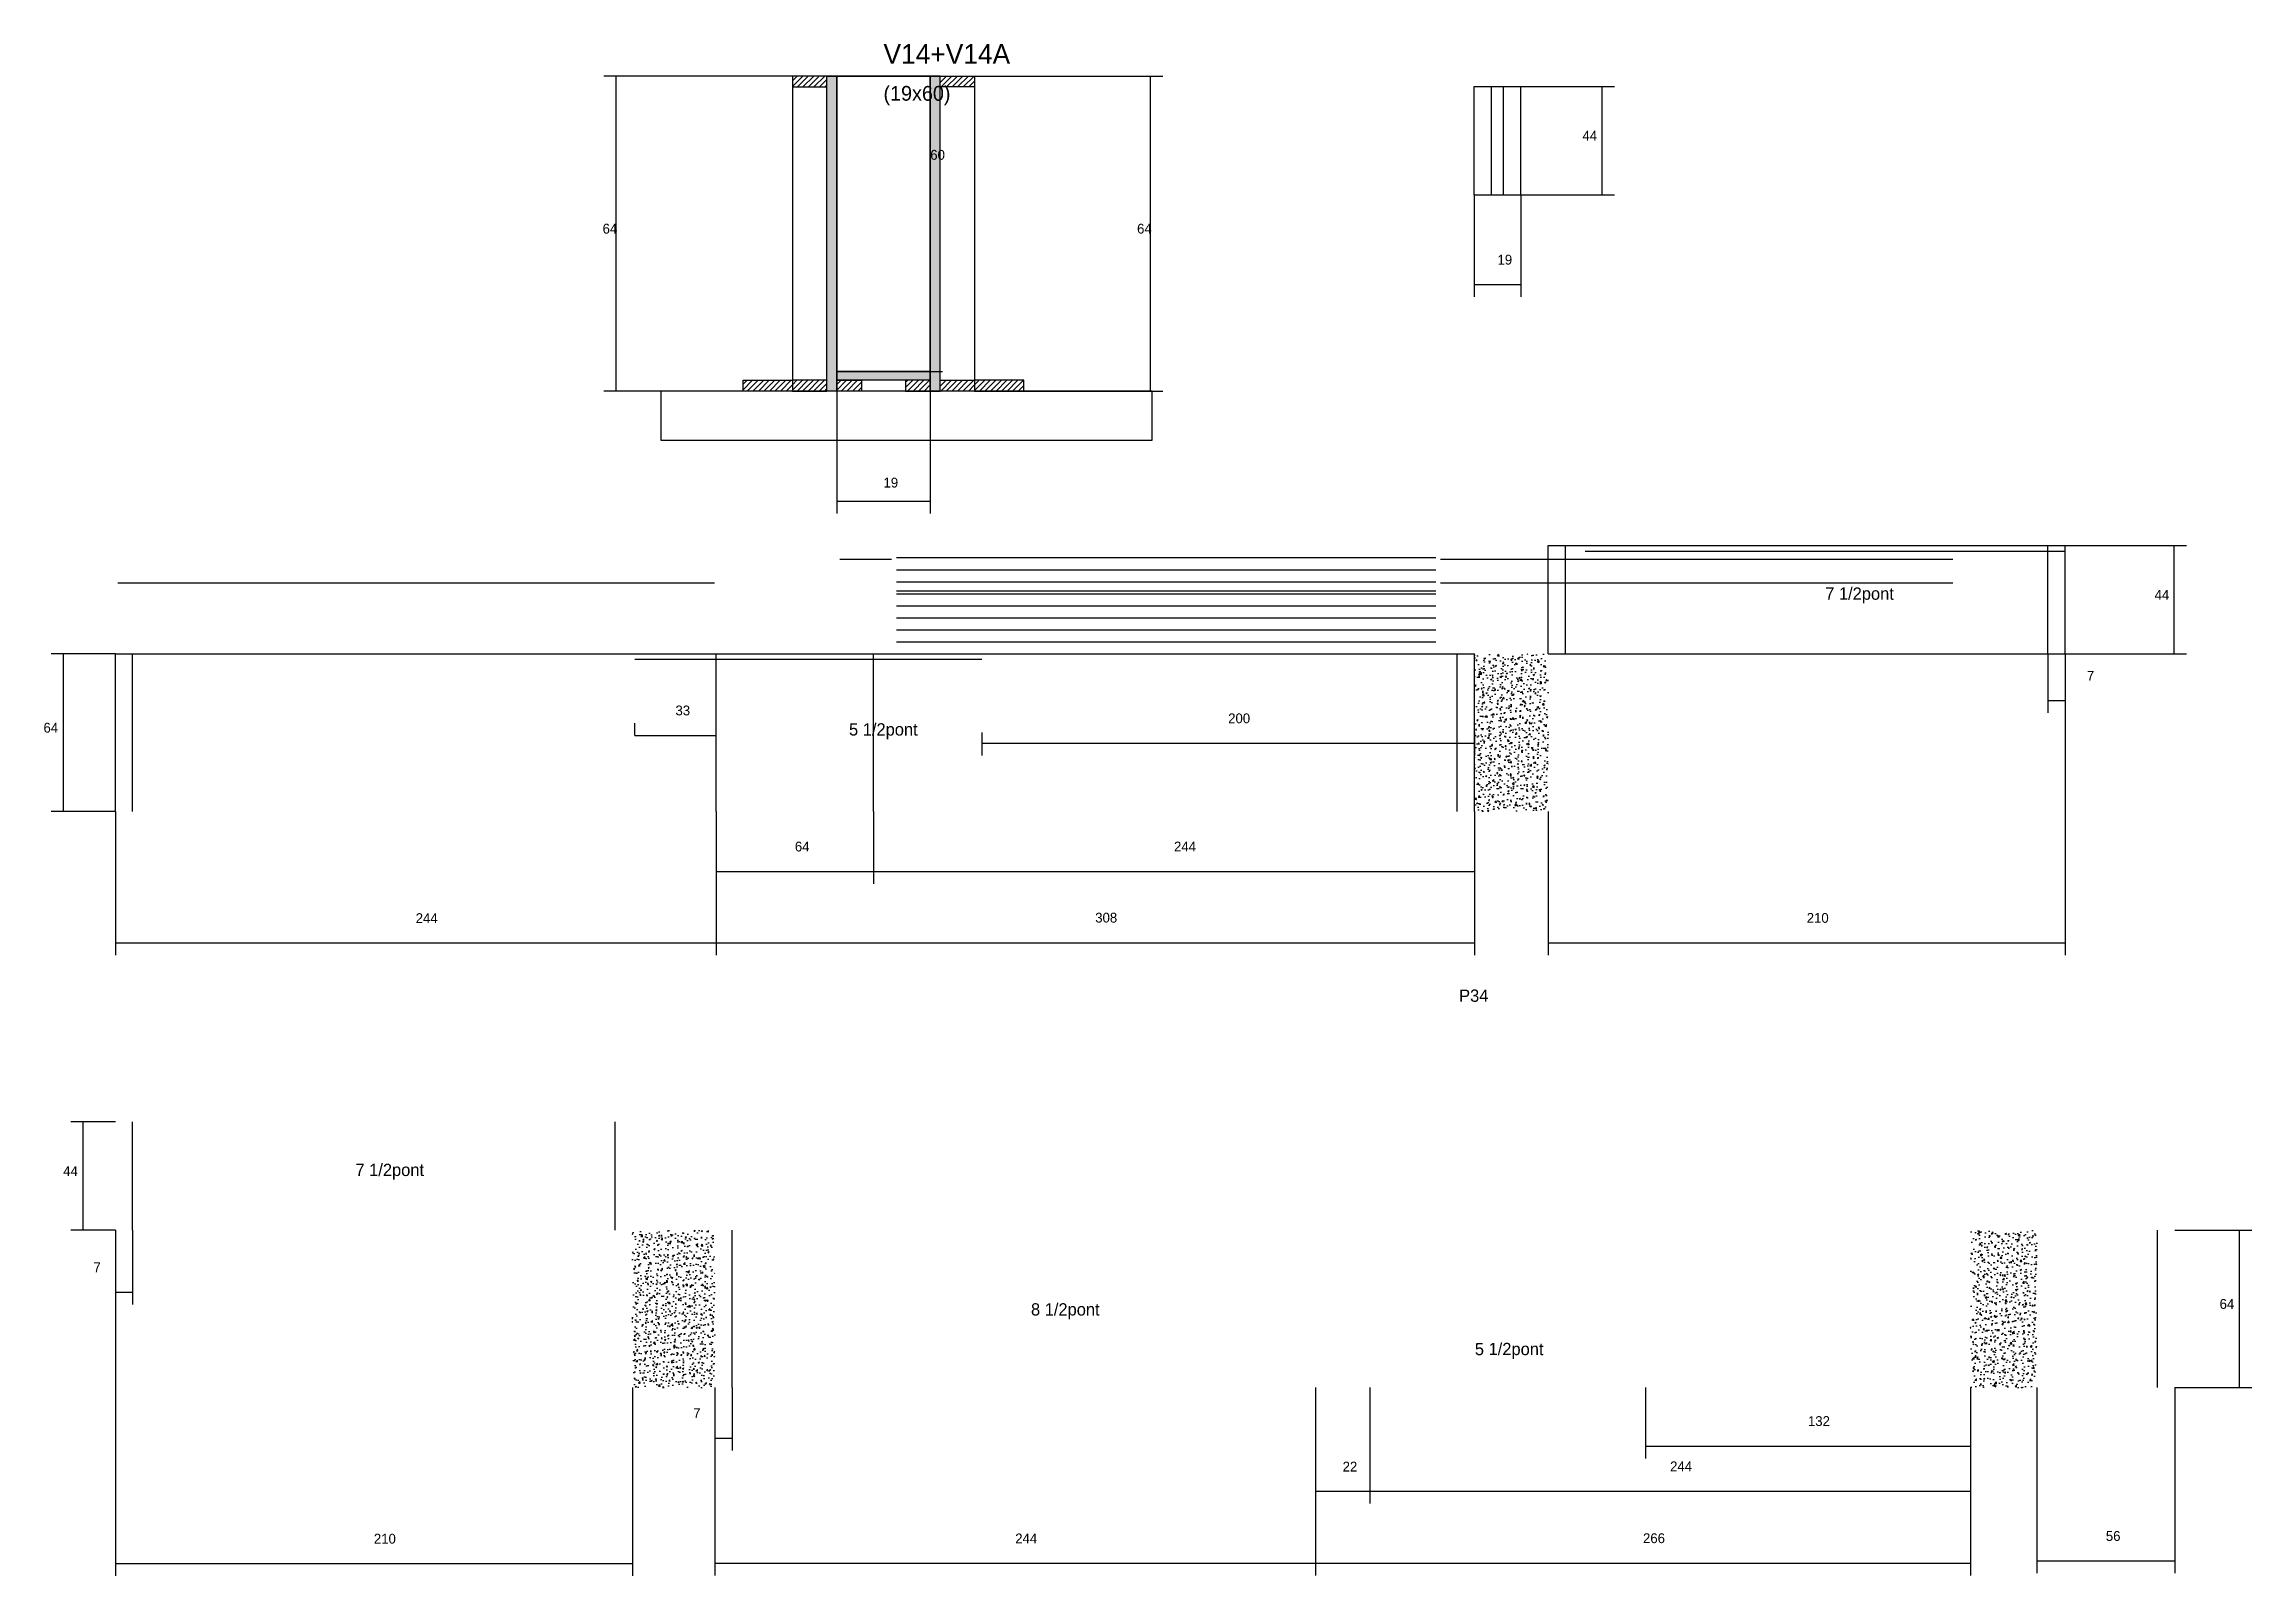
# Model space of a CAD drawing. Header units: metres. Extents: x -2848 to 22762, y -45195 to 1016.
# Drawn here: x 2859 to 3756, y -22610 to -21987 of the extents above; entities that cross this region are included whole.
import ezdxf

# ---------------------------------------------------------------- set-up
doc = ezdxf.new("R2010")
doc.units = ezdxf.units.M
for name, color, linetype in [('CONCRETO', 251, 'Continuous'), ('COTA', 4, 'Continuous'), ('Cota Seção (2x)', 4, 'Continuous'), ('Hachura', 253, 'Continuous'), ('Madeira', 126, 'Continuous'), ('NOMENCLATURA', 7, 'Continuous'), ('Painéis', 200, 'Continuous'), ('SARR_2.2x7', 40, 'Continuous'), ('Texto Seção', 7, 'Continuous')]:
    doc.layers.add(name, color=color, linetype=linetype)

msp = doc.modelspace()

# ---------------------------------------------------------------- texts
at = {"layer": 'COTA'}
for s, p in [('44', (3483.9, -22026.2)), ('64', (3085.9, -22064)), ('64', (3303, -22064)), ('19', (3449.4, -22076.6)), ('19', (3200, -22167.2)), ('44', (3716.3, -22212.8)), ('7', (3688.8, -22245.7)), ('64', (2858.8, -22266.8)), ('210', (3575, -22344.1)), ('44', (2866.8, -22447)), ('7', (2879.1, -22486.1)), ('7', (3122.7, -22545.4)), ('132', (3575.5, -22548.6)), ('22', (3386.5, -22567.1)), ('244', (3519.5, -22567)), ('210', (2993, -22596.4))]:
    msp.add_text(s, height=4, dxfattribs=at).set_placement(p)
at = {"layer": 'Cota Seção (2x)'}
for s, p in [('60', (3219, -22034)), ('33', (3115.5, -22259.8)), ('200', (3340, -22263)), ('64', (3164, -22315.1)), ('244', (3318, -22315.1)), ('244', (3010, -22344.2)), ('308', (3286, -22344)), ('64', (3742.7, -22501)), ('244', (3253.5, -22596.3)), ('266', (3508.5, -22596.2)), ('56', (3696.5, -22595.3))]:
    msp.add_text(s, height=4, dxfattribs=at).set_placement(p)
at = {"layer": 'NOMENCLATURA'}
for s, p in [('7 1/2pont', (3582.5, -22212.8)), ('5 1/2pont', (3186, -22268)), ('P34', (3433.8, -22376.2)), ('7 1/2pont', (2985.5, -22447)), ('8 1/2pont', (3259.9, -22503.7)), ('5 1/2pont', (3440.2, -22519.8))]:
    msp.add_text(s, height=5, dxfattribs=at).set_placement(p)
at = {"layer": 'Texto Seção'}
for s, height, p in [('V14+V14A', 8, (3200, -21995)), ('(19x60)', 6, (3200, -22010))]:
    msp.add_text(s, height=height, dxfattribs=at).set_placement(p)

# ---------------------------------------------------------------- hatches: boundary and pattern name
at = {"layer": 'COTA'}
h = msp.add_hatch(dxfattribs=at)
h.set_pattern_fill('AR-CONC', scale=0.03)
h.paths.add_polyline_path([(3440, -22298.8), (3470, -22298.8), (3470, -22234.8), (3440, -22234.8)])
h = msp.add_hatch(dxfattribs=at)
h.set_pattern_fill('AR-CONC', scale=0.03)
h.paths.add_polyline_path([(3098, -22533), (3131.5, -22533), (3131.5, -22469), (3098, -22469)])
h = msp.add_hatch(dxfattribs=at)
h.set_pattern_fill('AR-CONC', scale=0.03)
h.paths.add_polyline_path([(3641.5, -22533), (3668.5, -22533), (3668.5, -22469), (3641.5, -22469)])
at = {"layer": 'Hachura'}
h = msp.add_hatch(dxfattribs=at)
h.set_pattern_fill('ANSI31', scale=0.5)
h.paths.add_polyline_path([(3177, -22004.4), (3177, -22000), (3177, -22000), (3163, -22000), (3163, -22000), (3163, -22004.4), (3163, -22004.4), (3177, -22004.4)])
h = msp.add_hatch(color=8, dxfattribs=at)
h.dxf.hatch_style = 1
h.paths.add_polyline_path([(3177, -22000), (3181, -22000), (3181, -22000), (3181, -22128), (3181, -22128), (3177, -22128), (3177, -22128), (3177, -22000)])
h = msp.add_hatch(color=8, dxfattribs=at)
h.dxf.hatch_style = 1
h.paths.add_polyline_path([(3223, -22000), (3219, -22000), (3219, -22000), (3219, -22128), (3219, -22128), (3223, -22128), (3223, -22128), (3223, -22000)])
h = msp.add_hatch(dxfattribs=at)
h.set_pattern_fill('ANSI31', scale=0.5)
h.paths.add_polyline_path([(3223, -22004.4), (3223, -22000), (3223, -22000), (3237, -22000), (3237, -22000), (3237, -22004.4), (3237, -22004.4), (3223, -22004.4)])
h = msp.add_hatch(color=8, dxfattribs=at)
h.dxf.hatch_style = 1
h.paths.add_polyline_path([(3181, -22123.6), (3181, -22120), (3181, -22120), (3219, -22120), (3219, -22120), (3219, -22123.6), (3219, -22123.6), (3181, -22123.6)])
h = msp.add_hatch(dxfattribs=at)
h.set_pattern_fill('ANSI31', scale=0.5)
h.paths.add_polyline_path([(3143, -22128), (3143, -22123.6), (3143, -22123.6), (3163, -22123.6), (3163, -22123.6), (3163, -22128), (3163, -22128), (3143, -22128)])
h = msp.add_hatch(dxfattribs=at)
h.set_pattern_fill('ANSI31', scale=0.5)
h.paths.add_polyline_path([(3177, -22128), (3177, -22123.6), (3177, -22123.6), (3163, -22123.6), (3163, -22123.6), (3163, -22128), (3163, -22128), (3177, -22128)])
h = msp.add_hatch(dxfattribs=at)
h.set_pattern_fill('ANSI31', scale=0.5)
h.paths.add_polyline_path([(3181, -22128), (3181, -22123.6), (3181, -22123.6), (3191, -22123.6), (3191, -22123.6), (3191, -22128), (3191, -22128), (3181, -22128)])
h = msp.add_hatch(dxfattribs=at)
h.set_pattern_fill('ANSI31', scale=0.5)
h.paths.add_polyline_path([(3219, -22128), (3219, -22123.6), (3219, -22123.6), (3209, -22123.6), (3209, -22123.6), (3209, -22128), (3209, -22128), (3219, -22128)])
h = msp.add_hatch(dxfattribs=at)
h.set_pattern_fill('ANSI31', scale=0.5)
h.paths.add_polyline_path([(3223, -22128), (3223, -22123.6), (3223, -22123.6), (3237, -22123.6), (3237, -22123.6), (3237, -22128), (3237, -22128), (3223, -22128)])
h = msp.add_hatch(dxfattribs=at)
h.set_pattern_fill('ANSI31', scale=0.5)
h.paths.add_polyline_path([(3257, -22128), (3257, -22123.6), (3257, -22123.6), (3237, -22123.6), (3237, -22123.6), (3237, -22128), (3237, -22128), (3257, -22128)])

# ---------------------------------------------------------------- linework, layer by layer
at = {"layer": 'CONCRETO'}
for points in [[(3181, -22000), (3181, -22000), (3181, -22000), (3181, -22000), (3219, -22000), (3219, -22000), (3219, -22000), (3219, -22120), (3181, -22120), (3181, -22000)], [(3181, -22120), (3219, -22120), (3219, -22000), (3181, -22000)]]:
    msp.add_lwpolyline(points, close=True, dxfattribs=at)
at = {"layer": 'COTA'}
for p, q in [((3181, -22000), (3086.4, -22000)), ((3091.4, -22128), (3091.4, -22000)), ((3237, -22000), (3313.5, -22000)), ((3308.5, -22128), (3308.5, -22000)), ((3458.9, -22004.2), (3496.9, -22004.2)), ((3491.9, -22048.2), (3491.9, -22004.2)), ((3439.9, -22048.2), (3439.9, -22089.7)), ((3458.9, -22048.2), (3496.9, -22048.2)), ((3458.9, -22048.2), (3458.9, -22089.7)), ((3439.9, -22084.7), (3458.9, -22084.7)), ((3143, -22128), (3086.4, -22128)), ((3181, -22123.6), (3181, -22177.7)), ((3219, -22123.6), (3219, -22177.7)), ((3257, -22128), (3313.5, -22128)), ((3181, -22172.7), (3219, -22172.7)), ((3680, -22190.8), (3729.3, -22190.8)), ((3724.3, -22234.8), (3724.3, -22190.8)), ((2888, -22234.8), (2861.9, -22234.8)), ((2866.9, -22298.8), (2866.9, -22234.8)), ((3673, -22234.8), (3673, -22258.8)), ((3680, -22234.8), (3680, -22357.2)), ((3680, -22234.8), (3680, -22258.8)), ((3680, -22234.8), (3729.3, -22234.8)), ((3673, -22253.8), (3680, -22253.8)), ((2888, -22298.8), (2861.9, -22298.8)), ((3470, -22298.8), (3470, -22357.2)), ((3470, -22352.2), (3680, -22352.2)), ((2888, -22425), (2869.9, -22425)), ((2874.9, -22469), (2874.9, -22425)), ((2888, -22469), (2869.9, -22469)), ((2888, -22469), (2888, -22609.5)), ((2888, -22469), (2888, -22499.2)), ((2895, -22469), (2895, -22499.2)), ((2888, -22494.2), (2895, -22494.2)), ((3098, -22533), (3098, -22609.5)), ((3131.5, -22533), (3131.5, -22558.5)), ((3138.5, -22533), (3138.5, -22558.5)), ((3375.5, -22533), (3375.5, -22580.1)), ((3397.5, -22533), (3397.5, -22580.1)), ((3397.5, -22533), (3397.5, -22580.1)), ((3509.5, -22533), (3509.5, -22561.8)), ((3641.5, -22533), (3641.5, -22561.8)), ((3641.5, -22533), (3641.5, -22580.1)), ((3131.5, -22553.5), (3138.5, -22553.5)), ((3509.5, -22556.8), (3641.5, -22556.8)), ((3375.5, -22575.1), (3397.5, -22575.1)), ((3397.5, -22575.1), (3641.5, -22575.1)), ((2888, -22604.5), (3098, -22604.5))]:
    msp.add_line(p, q, dxfattribs=at)
at = {"layer": 'Cota Seção (2x)'}
for p, q in [((3219, -22120), (3219, -22000)), ((3219, -22000), (3224, -22000)), ((3219, -22120), (3224, -22120)), ((3099, -22268), (3099, -22263)), ((3132, -22268), (3132, -22263)), ((3099, -22268), (3132, -22268)), ((3240, -22266.8), (3240, -22276.1)), ((3240, -22271.1), (3440, -22271.1)), ((3440, -22266.8), (3440, -22276.1)), ((2888, -22298.8), (2888, -22357.2)), ((3132, -22298.8), (3132, -22357.2)), ((3132, -22298.8), (3132, -22328.2)), ((3132, -22298.8), (3132, -22357.2)), ((3196, -22298.8), (3196, -22328.2)), ((3196, -22298.8), (3196, -22328.2)), ((3440, -22298.8), (3440, -22328.2)), ((3440, -22298.8), (3440, -22357.2)), ((3132, -22323.2), (3196, -22323.2)), ((3196, -22323.2), (3440, -22323.2)), ((2888, -22352.2), (3132, -22352.2)), ((3132, -22352.2), (3440, -22352.2)), ((3724.5, -22469), (3755.8, -22469)), ((3750.8, -22533), (3750.8, -22469)), ((3131.5, -22533), (3131.5, -22609.3)), ((3375.5, -22533), (3375.5, -22609.3)), ((3375.5, -22533), (3375.5, -22609.3)), ((3641.5, -22533), (3641.5, -22609.3)), ((3668.5, -22533), (3668.5, -22608.4)), ((3724.5, -22533), (3724.5, -22608.4)), ((3724.5, -22533), (3755.8, -22533)), ((3131.5, -22604.3), (3375.5, -22604.3)), ((3375.5, -22604.3), (3641.5, -22604.3)), ((3668.5, -22603.4), (3724.5, -22603.4))]:
    msp.add_line(p, q, dxfattribs=at)
at = {"layer": 'Madeira'}
for points in [[(3177, -22004.4), (3177, -22000), (3163, -22000), (3163, -22004.4)], [(3177, -22000), (3163, -22000), (3163, -22128), (3177, -22128)], [(3223, -22004.4), (3223, -22000), (3237, -22000), (3237, -22004.4)], [(3223, -22000), (3237, -22000), (3237, -22128), (3223, -22128)], [(3109.6, -22148), (3309.1, -22148), (3309.1, -22128), (3109.6, -22128)], [(3143, -22128), (3143, -22123.6), (3163, -22123.6), (3163, -22128)], [(3177, -22128), (3177, -22123.6), (3163, -22123.6), (3163, -22128)], [(3181, -22128), (3181, -22123.6), (3191, -22123.6), (3191, -22128)], [(3219, -22128), (3219, -22123.6), (3209, -22123.6), (3209, -22128)], [(3223, -22128), (3223, -22123.6), (3237, -22123.6), (3237, -22128)], [(3257, -22128), (3257, -22123.6), (3237, -22123.6), (3237, -22128)]]:
    msp.add_lwpolyline(points, close=True, dxfattribs=at)
at = {"layer": 'Painéis'}
for p, q in [((3181, -22128), (3181, -22000)), ((3219, -22128), (3219, -22000)), ((3439.9, -22004.2), (3458.9, -22004.2)), ((3439.9, -22048.2), (3439.9, -22004.2)), ((3458.9, -22048.2), (3458.9, -22004.2)), ((3439.9, -22048.2), (3458.9, -22048.2)), ((3181, -22120), (3219, -22120)), ((3181, -22123.6), (3181, -22120)), ((3219, -22123.6), (3219, -22120)), ((3470, -22190.8), (3680, -22190.8)), ((3470, -22234.8), (3470, -22190.8)), ((3680, -22234.8), (3680, -22190.8)), ((2888, -22234.8), (3440, -22234.8)), ((2888, -22298.8), (2888, -22234.8)), ((3132, -22298.8), (3132, -22234.8)), ((3196, -22298.8), (3196, -22234.8)), ((3440, -22298.8), (3440, -22234.8)), ((3470, -22234.8), (3680, -22234.8))]:
    msp.add_line(p, q, dxfattribs=at)
for points in [[(3177, -22000), (3181, -22000), (3181, -22128), (3177, -22128)], [(3223, -22000), (3219, -22000), (3219, -22128), (3223, -22128)], [(3181, -22123.6), (3181, -22120), (3219, -22120), (3219, -22123.6)]]:
    msp.add_lwpolyline(points, close=True, dxfattribs=at)
at = {"layer": 'SARR_2.2x7'}
for p, q in [((3446.9, -22048.2), (3446.9, -22004.2)), ((3451.9, -22048.2), (3451.9, -22004.2)), ((3477, -22234.8), (3477, -22190.8)), ((3485, -22193), (3680, -22193)), ((3673, -22234.8), (3673, -22190.8)), ((3182.3, -22196.37), (3203.3, -22196.37)), ((3205.3, -22195.69), (3424.3, -22195.69)), ((3205.3, -22200.58), (3424.3, -22200.58)), ((3426.3, -22196.37), (3634.3, -22196.37)), ((2889, -22205.97), (3131.3, -22205.97)), ((3205.3, -22205.47), (3424.3, -22205.47)), ((3205.3, -22209.18), (3424.3, -22209.18)), ((3205.3, -22210.36), (3424.3, -22210.36)), ((3426.3, -22205.97), (3634.3, -22205.97)), ((3205.3, -22215.24), (3424.3, -22215.24)), ((3205.3, -22220.13), (3424.3, -22220.13)), ((3205.3, -22225.02), (3424.3, -22225.02)), ((2895, -22298.8), (2895, -22234.8)), ((3099, -22237), (3132, -22237)), ((3132, -22237), (3240, -22237)), ((3205.3, -22229.91), (3424.3, -22229.91)), ((3433, -22298.8), (3433, -22234.8)), ((2895, -22469), (2895, -22425)), ((3091, -22469), (3091, -22425)), ((3138.5, -22533), (3138.5, -22469)), ((3717.5, -22533), (3717.5, -22469))]:
    msp.add_line(p, q, dxfattribs=at)

msp.set_redraw_order([(e.dxf.handle, doc.entitydb.next_handle()) for e in msp.query("TEXT MTEXT ATTDEF DIMENSION ARC_DIMENSION")])  # texts and dimensions are drawn at this point

doc.saveas('drawing.dxf')
